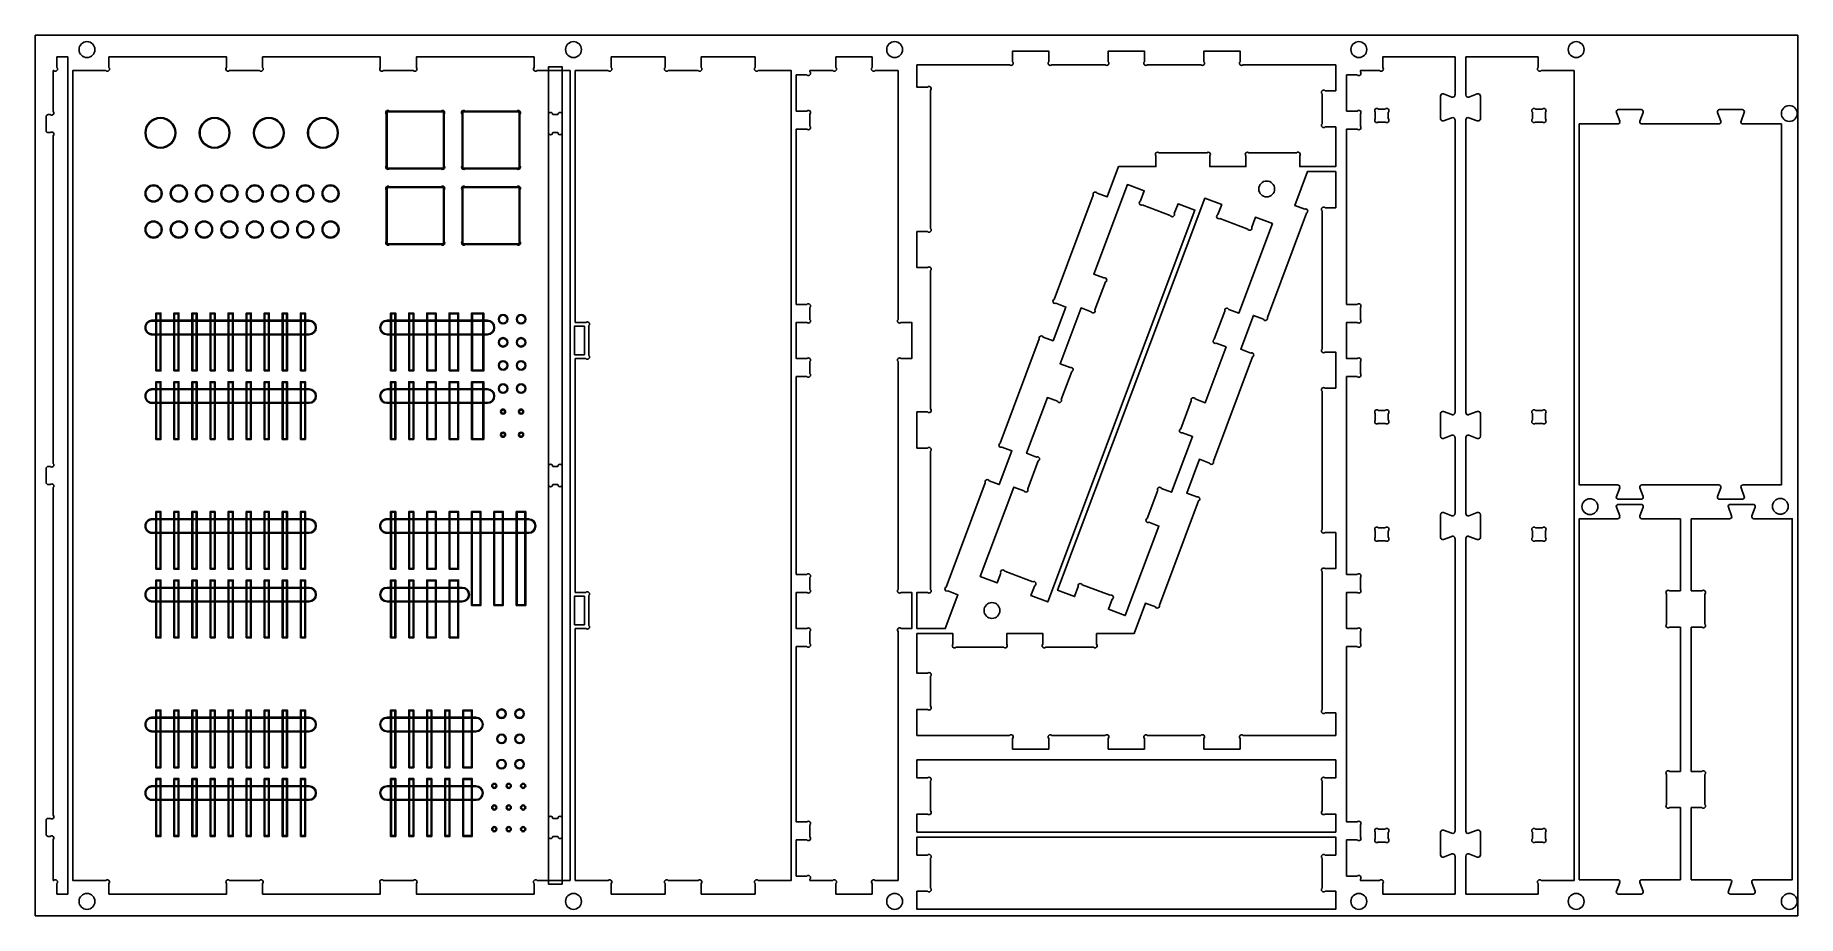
# Model space of a CAD drawing. Extents: x 0 to 2440, y 0 to 1220.
import ezdxf

# ---------------------------------------------------------------- set-up
doc = ezdxf.new("R2010")
doc.units = 0
doc.header["$MEASUREMENT"] = 0
doc.layers.add('PRODUCTION', color=18, linetype='CONTINUOUS')
doc.layers.add('PRODUCTION$MILLING_TOOL_ST', color=30, linetype='CONTINUOUS')

msp = doc.modelspace()

# ---------------------------------------------------------------- linework, layer by layer
at = {"layer": 'PRODUCTION'}
msp.add_lwpolyline([(0, 0), (2440, 0), (2440, 1220), (0, 1220)], close=True, dxfattribs=at)
at = {"layer": 'PRODUCTION$MILLING_TOOL_ST'}
for p, q in [((1274.7, 1179), (1220.5, 1179)), ((1800.5, 1179), (1746.2, 1179)), ((1920.5, 1190), (1870.5, 1190)), ((45, 1171), (45, 49)), ((2084.7, 1171), (2130.5, 1171)), ((1945.3, 1104.3), (1945.3, 1135.7)), ((1949.6, 1138.6), (1961.2, 1134.3)), ((1996.4, 1138.6), (1984.7, 1134.3)), ((2000.6, 1104.3), (2000.6, 1135.7)), ((15, 1088), (15, 1107)), ((710.5, 1085), (710.5, 1110)), ((716.5, 1110), (723.5, 1110)), ((729.5, 1110), (729.5, 1085)), ((1855.2, 1104), (1855.2, 1113.5)), ((1859.5, 1117.7), (1869, 1117.7)), ((1869, 1099.7), (1859.5, 1099.7)), ((1873.2, 1113.5), (1873.2, 1104)), ((1961.2, 1105.7), (1949.6, 1101.4)), ((1965.5, 697.2), (1965.5, 1102.8)), ((1980.5, 697.2), (1980.5, 1102.8)), ((1984.7, 1105.7), (1996.4, 1101.4)), ((2072.7, 1104), (2072.7, 1113.5)), ((2077, 1117.7), (2086.5, 1117.7)), ((2086.5, 1099.7), (2077, 1099.7)), ((2090.7, 1113.5), (2090.7, 1104)), ((2193.5, 1101.1), (2189, 1112.9)), ((2191.8, 1117), (2207.5, 1117)), ((2207.5, 1117), (2223.1, 1117)), ((2226, 1112.9), (2221.5, 1101.1)), ((2333.5, 1101.1), (2329, 1112.9)), ((2331.8, 1117), (2347.5, 1117)), ((2347.5, 1117), (2363.1, 1117)), ((2366, 1112.9), (2361.5, 1101.1)), ((723.5, 1085), (716.5, 1085)), ((2224.3, 1097), (2330.6, 1097)), ((1532.6, 984.9), (1571.4, 970.3)), ((1678.7, 951.5), (1639.8, 966.1)), ((1855.2, 686.5), (1855.2, 696)), ((1859.5, 700.2), (1869, 700.2)), ((1873.2, 696), (1873.2, 686.5)), ((1945.3, 664.3), (1945.3, 695.7)), ((1949.6, 698.6), (1961.2, 694.3)), ((1996.4, 698.6), (1984.7, 694.3)), ((2000.6, 664.3), (2000.6, 695.7)), ((2072.7, 686.5), (2072.7, 696)), ((2077, 700.2), (2086.5, 700.2)), ((2090.7, 696), (2090.7, 686.5)), ((1869, 682.2), (1859.5, 682.2)), ((1961.2, 665.7), (1949.6, 661.4)), ((1965.5, 557.2), (1965.5, 662.8)), ((1980.5, 557.2), (1980.5, 662.8)), ((1984.7, 665.7), (1996.4, 661.4)), ((2086.5, 682.2), (2077, 682.2)), ((15, 600.5), (15, 619.5)), ((710.5, 597.5), (710.5, 622.5)), ((716.5, 622.5), (723.5, 622.5)), ((729.5, 622.5), (729.5, 597.5)), ((723.5, 597.5), (716.5, 597.5)), ((2189, 581.1), (2193.5, 592.9)), ((2221.5, 592.9), (2226, 581.1)), ((2330.6, 597), (2224.3, 597)), ((2329, 581.1), (2333.5, 592.9)), ((2361.5, 592.9), (2366, 581.1)), ((2193.5, 554.1), (2189, 565.9)), ((2207.5, 577), (2191.8, 577)), ((2191.8, 570), (2207.5, 570)), ((2223.1, 577), (2207.5, 577)), ((2207.5, 570), (2223.1, 570)), ((2226, 565.9), (2221.5, 554.1)), ((2347.5, 577), (2331.8, 577)), ((2348.5, 554.1), (2344, 565.9)), ((2346.8, 570), (2362.5, 570)), ((2363.1, 577), (2347.5, 577)), ((2362.5, 570), (2378.1, 570)), ((2381, 565.9), (2376.5, 554.1)), ((1859.5, 537.7), (1869, 537.7)), ((1945.3, 524.3), (1945.3, 555.7)), ((1949.6, 558.6), (1961.2, 554.3)), ((1996.4, 558.6), (1984.7, 554.3)), ((2000.6, 524.3), (2000.6, 555.7)), ((2077, 537.7), (2086.5, 537.7)), ((2224.3, 550), (2277.5, 550)), ((2277.5, 550), (2277.5, 450)), ((2292.5, 450), (2292.5, 550)), ((2292.5, 550), (2345.6, 550)), ((1855.2, 524), (1855.2, 533.5)), ((1869, 519.7), (1859.5, 519.7)), ((1873.2, 533.5), (1873.2, 524)), ((1961.2, 525.7), (1949.6, 521.4)), ((1965.5, 117.2), (1965.5, 522.8)), ((1980.5, 117.2), (1980.5, 522.8)), ((1984.7, 525.7), (1996.4, 521.4)), ((2072.7, 524), (2072.7, 533.5)), ((2086.5, 519.7), (2077, 519.7)), ((2090.7, 533.5), (2090.7, 524)), ((1381.1, 462.8), (1342.3, 477.4)), ((591, 455), (487, 455)), ((591, 454), (487, 454)), ((1449.5, 458.6), (1488.3, 444)), ((2258.5, 445.8), (2258.5, 404.2)), ((2277.5, 450), (2262.7, 450)), ((2307.2, 450), (2292.5, 450)), ((2311.5, 404.2), (2311.5, 445.8)), ((487, 436), (591, 436)), ((487, 435), (591, 435)), ((2262.7, 400), (2277.5, 400)), ((2277.5, 400), (2277.5, 200)), ((2292.5, 200), (2292.5, 400)), ((2292.5, 400), (2307.2, 400)), ((1220.5, 250), (1348.7, 250)), ((1407.2, 250), (1481.2, 250)), ((1539.7, 250), (1613.7, 250)), ((1672.2, 250), (1800.5, 250)), ((2258.5, 195.8), (2258.5, 154.2)), ((2277.5, 200), (2262.7, 200)), ((2307.2, 200), (2292.5, 200)), ((2311.5, 154.2), (2311.5, 195.8)), ((1239.5, 186.8), (1239.5, 145.2)), ((1781.5, 145.2), (1781.5, 186.8)), ((2262.7, 150), (2277.5, 150)), ((2292.5, 150), (2307.2, 150)), ((15, 113), (15, 132)), ((710.5, 110), (710.5, 135)), ((716.5, 135), (723.5, 135)), ((729.5, 135), (729.5, 110)), ((723.5, 110), (716.5, 110)), ((1855.2, 106.5), (1855.2, 116)), ((1859.5, 120.2), (1869, 120.2)), ((1869, 102.2), (1859.5, 102.2)), ((1873.2, 116), (1873.2, 106.5)), ((1945.3, 84.3), (1945.3, 115.7)), ((1949.6, 118.6), (1961.2, 114.3)), ((1996.4, 118.6), (1984.7, 114.3)), ((2000.6, 84.3), (2000.6, 115.7)), ((2072.7, 106.5), (2072.7, 116)), ((2077, 120.2), (2086.5, 120.2)), ((2086.5, 102.2), (2077, 102.2)), ((2090.7, 116), (2090.7, 106.5)), ((1239.5, 79.8), (1239.5, 38.2)), ((1781.5, 38.2), (1781.5, 79.8)), ((1961.2, 85.7), (1949.6, 81.4)), ((1984.7, 85.7), (1996.4, 81.4)), ((1865.5, 44.8), (1865.5, 30)), ((2189, 34.1), (2193.5, 45.9)), ((2207.5, 30), (2191.8, 30)), ((2223.1, 30), (2207.5, 30)), ((2221.5, 45.9), (2226, 34.1)), ((2344, 34.1), (2348.5, 45.9)), ((2362.5, 30), (2346.8, 30)), ((2378.1, 30), (2362.5, 30)), ((2376.5, 45.9), (2381, 34.1))]:
    msp.add_line(p, q, dxfattribs=at)
for points in [[(1746.2, 1179), (1672.2, 1179, -1), (1668, 1183.2), (1668, 1198), (1618, 1198), (1618, 1183.2, -1), (1613.7, 1179), (1613.7, 1179), (1539.7, 1179, -1), (1535.5, 1183.2), (1535.5, 1198), (1485.5, 1198), (1485.5, 1183.2, -1), (1481.2, 1179), (1407.2, 1179, -1), (1403, 1183.2), (1403, 1198), (1353, 1198), (1353, 1183.2, -1), (1348.7, 1179), (1274.7, 1179), (1274.7, 1179)], [(1194.5, 826.2), (1194.5, 1171), (1162.7, 1171, -1), (1158.5, 1175.2), (1158.5, 1190), (1108.5, 1190), (1108.5, 1175.2, -0.414214), (1108.5, 1171)], [(1220.5, 1179), (1220.5, 1148), (1235.2, 1148, -1), (1239.5, 1143.8), (1239.5, 952.2)], [(1239.5, 952.2, -1), (1235.2, 948), (1220.5, 948), (1220.5, 898), (1235.2, 898, -1), (1239.5, 893.8), (1239.5, 702.2, -1), (1235.2, 698), (1220.5, 698), (1220.5, 648), (1235.2, 648, -1), (1239.5, 643.8), (1239.5, 452.2, -1), (1235.2, 448), (1220.5, 448), (1220.5, 398), (1239.5, 398), (1259.8, 398), (1277.3, 444.8), (1263.5, 450, -1), (1261, 455.5), (1315.2, 600, -1), (1320.7, 602.5), (1334.5, 597.3), (1352.1, 644.1), (1338.2, 649.3, -1), (1335.8, 654.7), (1390, 799.3, -1), (1395.4, 801.8), (1409.2, 796.6), (1426.8, 843.4), (1413, 848.6, -1), (1410.5, 854), (1464.7, 998.6, -1), (1470.1, 1001), (1484, 995.9), (1499.8, 1038), (1501.5, 1038), (1551.5, 1038), (1551.5, 1052.8, -1), (1555.8, 1057), (1621.8, 1057, -1), (1626, 1052.8), (1626, 1038), (1676, 1038), (1676, 1052.8, -1), (1680.2, 1057), (1746.2, 1057, -1), (1750.5, 1052.8), (1750.5, 1038), (1800.5, 1038), (1800.5, 1057), (1800.5, 1057), (1800.5, 1093), (1785.7, 1093, -1), (1781.5, 1097.2), (1781.5, 1097.2), (1781.5, 1138.8, -1), (1785.7, 1143), (1800.5, 1143), (1800.5, 1179)], [(18, 1110), (20.8, 1110, 1), (25, 1114.2), (25, 1171), (25.8, 1171)], [(1108.5, 1171, -0.414214), (1104.2, 1171), (1104.2, 1171), (1072.5, 1171), (1072.5, 1169.2, -1), (1068.2, 1165), (1053.5, 1165), (1053.5, 1115), (1068.2, 1115, -1), (1072.5, 1110.8), (1072.5, 1094.2, -1), (1068.2, 1090), (1053.5, 1090), (1053.5, 847), (1068.2, 847, -1), (1072.5, 842.8), (1072.5, 826.2, -1), (1068.2, 822), (1053.5, 822), (1053.5, 772), (1068.2, 772, -1), (1072.5, 767.8), (1072.5, 751.2, -1), (1068.2, 747), (1053.5, 747), (1053.5, 473), (1068.2, 473, -1), (1072.5, 468.8), (1072.5, 452.2, -1), (1068.2, 448), (1053.5, 448), (1053.5, 398), (1068.2, 398, -1), (1072.5, 393.8), (1072.5, 377.2, -1), (1068.2, 373), (1053.5, 373), (1053.5, 130), (1068.2, 130, -1), (1072.5, 125.8), (1072.5, 109.2, -1), (1068.2, 105), (1053.5, 105), (1053.5, 55), (1068.2, 55, -1), (1072.5, 50.8), (1072.5, 49), (1104.2, 49, -1), (1108.5, 44.8), (1108.5, 30), (1158.5, 30), (1158.5, 44.8, -1), (1162.7, 49), (1194.5, 49), (1194.5, 393.8, -1), (1198.7, 398), (1213.5, 398), (1213.5, 448), (1198.7, 448, -1), (1194.5, 452.2), (1194.5, 767.8)], [(1865.5, 1171, -0.414214), (1861.2, 1171), (1834.5, 1171), (1834.5, 1169.2, -1), (1830.2, 1165), (1815.5, 1165), (1815.5, 1115), (1830.2, 1115, -1), (1834.5, 1110.8), (1834.5, 1094.2, -1), (1830.2, 1090), (1815.5, 1090), (1815.5, 847), (1830.2, 847, -1), (1834.5, 842.8), (1834.5, 826.2, -1), (1830.2, 822), (1815.5, 822), (1815.5, 772), (1830.2, 772, -1), (1834.5, 767.8), (1834.5, 751.2, -1), (1830.2, 747), (1815.5, 747), (1815.5, 473), (1830.2, 473, -1), (1834.5, 468.8), (1834.5, 452.2, -1), (1830.2, 448), (1815.5, 448), (1815.5, 398), (1830.2, 398, -1), (1834.5, 393.8), (1834.5, 377.2, -1), (1830.2, 373), (1815.5, 373), (1815.5, 130), (1830.2, 130, -1), (1834.5, 125.8), (1834.5, 109.2, -1), (1830.2, 105), (1815.5, 105), (1815.5, 55), (1830.2, 55, -1), (1834.5, 50.8), (1834.5, 49), (1861.2, 49, -1), (1865.5, 44.8)], [(18, 622.5), (20.8, 622.5, 1), (25, 626.7), (25, 1080.8, 1), (20.8, 1085), (18, 1085)], [(1781.5, 476.8, -1), (1785.7, 481), (1800.5, 481), (1800.5, 531), (1785.7, 531, -1), (1781.5, 535.2), (1781.5, 726.8, -1), (1785.7, 731), (1800.5, 731), (1800.5, 781), (1785.7, 781, -1), (1781.5, 785.2), (1781.5, 976.8, -1), (1785.7, 981), (1800.5, 981), (1800.5, 1031), (1781.5, 1031), (1761.2, 1031), (1743.6, 984.2), (1757.4, 979, -1), (1759.9, 973.5), (1705.7, 829, -1), (1700.3, 826.5), (1686.4, 831.7), (1668.9, 784.9), (1682.7, 779.7, -1), (1685.2, 774.3), (1631, 629.7, -1), (1625.5, 627.2), (1611.7, 632.4), (1594.2, 585.6), (1608, 580.4, -1), (1610.5, 575), (1556.3, 430.4, -1), (1550.8, 428), (1537, 433.1), (1521.2, 391), (1519.4, 391), (1469.4, 391), (1469.4, 376.2, -1), (1465.2, 372), (1399.2, 372, -1), (1394.9, 376.2), (1394.9, 391), (1344.9, 391), (1344.9, 376.2, -1), (1340.7, 372), (1274.7, 372, -1), (1270.5, 376.2), (1270.5, 391), (1220.5, 391), (1220.5, 372), (1220.5, 372), (1220.5, 336), (1235.2, 336, -1), (1239.5, 331.8), (1239.5, 331.8), (1239.5, 290.2, -1), (1235.2, 286), (1220.5, 286), (1220.5, 250)], [(1435.1, 754.2, 1), (1432.6, 759.6), (1418.8, 764.8), (1447.8, 842.1), (1461.6, 836.9, 1), (1467.1, 839.4), (1481.6, 878.2, 1), (1479.2, 883.7), (1465.3, 888.9), (1511.9, 1013), (1535.3, 1004.2), (1530.1, 990.4)], [(1600.4, 713.6, -1), (1605.8, 716.1), (1619.7, 710.9), (1648.6, 788.1), (1634.8, 793.3, -1), (1632.3, 798.8), (1646.9, 837.6, -1), (1652.4, 840.1), (1666.2, 834.9), (1712.7, 959), (1689.3, 967.8), (1684.1, 954)], [(1336.8, 474.9), (1331.6, 461.1), (1308.2, 469.9), (1354.7, 593.9), (1368.6, 588.8, 1), (1374, 591.3), (1388.6, 630.1, 1), (1386.1, 635.6), (1372.3, 640.8), (1401.3, 718), (1415.1, 712.8, 1), (1420.5, 715.3), (1435.1, 754.2)], [(1490.8, 438.5), (1485.6, 424.7), (1509.1, 415.9), (1555.6, 540), (1541.8, 545.2, -1), (1539.3, 550.6), (1553.9, 589.5, -1), (1559.3, 592), (1573.1, 586.8), (1602.1, 664.1), (1588.3, 669.2, -1), (1585.8, 674.7), (1600.4, 713.6)], [(18, 135), (20.8, 135, 1), (25, 139.2), (25, 593.3, 1), (20.8, 597.5), (18, 597.5)], [(1800.5, 250), (1800.5, 281), (1785.7, 281, -1), (1781.5, 285.2), (1781.5, 476.8)], [(1348.7, 250, -1), (1353, 245.8), (1353, 231), (1403, 231), (1403, 245.8, -1), (1407.2, 250)], [(1481.2, 250, -1), (1485.5, 245.8), (1485.5, 231), (1535.5, 231), (1535.5, 245.8, -1), (1539.7, 250)], [(1613.7, 250, -1), (1618, 245.8), (1618, 231), (1668, 231), (1668, 245.8, -1), (1672.2, 250)], [(25, 105.8, 1), (20.8, 110), (18, 110)]]:
    msp.add_lwpolyline(points, format="xyb", dxfattribs=at)
for points in [[(30, 1175.2), (30, 1190), (45, 1190), (45, 1171)], [(1870.5, 1190), (1865.5, 1190), (1865.5, 1175.2)], [(1965.5, 1137.2), (1965.5, 1190), (1920.5, 1190)], [(1980.5, 1137.2), (1980.5, 1190), (2080.5, 1190), (2080.5, 1175.2)], [(2130.5, 1171), (2130.5, 49), (2084.7, 49)], [(2190.6, 597), (2137.5, 597), (2137.5, 1097), (2190.6, 1097)], [(2364.3, 1097), (2417.5, 1097), (2417.5, 597), (2364.3, 597)], [(1576.9, 972.8), (1582.1, 986.6), (1605.5, 977.8), (1401.8, 434.8), (1378.4, 443.6), (1383.6, 457.4)], [(1637.3, 971.5), (1642.5, 985.3), (1619.1, 994.1), (1415.4, 451), (1438.8, 442.3), (1444, 456.1)], [(1198.7, 772), (1213.5, 772), (1213.5, 822), (1198.7, 822)], [(2190.6, 50), (2137.5, 50), (2137.5, 550), (2190.6, 550)], [(2379.3, 550), (2432.5, 550), (2432.5, 50), (2379.3, 50)], [(1785.7, 191), (1800.5, 191), (1800.5, 216), (1220.5, 216), (1220.5, 191), (1235.2, 191)], [(2277.5, 150), (2277.5, 50), (2224.3, 50)], [(2345.6, 50), (2292.5, 50), (2292.5, 150)], [(1235.2, 141), (1220.5, 141), (1220.5, 116), (1800.5, 116), (1800.5, 141), (1785.7, 141)], [(25.8, 49), (25, 49), (25, 105.8)], [(1785.7, 84), (1800.5, 84), (1800.5, 109), (1220.5, 109), (1220.5, 84), (1235.2, 84)], [(1865.5, 30), (1965.5, 30), (1965.5, 82.8)], [(2080.5, 44.8), (2080.5, 30), (1980.5, 30), (1980.5, 82.8)], [(45, 49), (45, 30), (30, 30), (30, 44.8)], [(1235.2, 34), (1220.5, 34), (1220.5, 9), (1800.5, 9), (1800.5, 34), (1785.7, 34)]]:
    msp.add_lwpolyline(points, dxfattribs=at)
for points in [[(102, 1190), (102, 1175.2, -1), (97.8, 1171), (52, 1171), (52, 49), (97.8, 49, -1), (102, 44.8), (102, 30), (264.8, 30), (264.8, 44.8, -1), (269.1, 49), (310.6, 49, -1), (314.8, 44.8), (314.8, 30), (477.7, 30), (477.7, 44.8, -1), (481.9, 49), (523.4, 49, -1), (527.7, 44.8), (527.7, 30), (690.5, 30), (690.5, 44.8, -1), (694.8, 49), (740.5, 49), (740.5, 1171), (694.8, 1171, -1), (690.5, 1175.2), (690.5, 1190), (527.7, 1190), (527.7, 1175.2, -1), (523.4, 1171), (481.9, 1171, -1), (477.7, 1175.2), (477.7, 1190), (314.8, 1190), (314.8, 1175.2, -1), (310.6, 1171), (269.1, 1171, -1), (264.8, 1175.2), (264.8, 1190)], [(747.5, 448), (762.3, 448, -1), (766.5, 443.8), (766.5, 402.2, -1), (762.3, 398), (747.5, 398), (747.5, 49), (793.3, 49, -1), (797.5, 44.8), (797.5, 30), (872, 30), (872, 44.8, -1), (876.2, 49), (917.8, 49, -1), (922, 44.8), (922, 30), (996.5, 30), (996.5, 44.8, -1), (1000.7, 49), (1046.5, 49), (1046.5, 1171), (1000.7, 1171, -1), (996.5, 1175.2), (996.5, 1190), (922, 1190), (922, 1175.2, -1), (917.8, 1171), (876.2, 1171, -1), (872, 1175.2), (872, 1190), (797.5, 1190), (797.5, 1175.2, -1), (793.3, 1171), (747.5, 1171), (747.5, 822), (762.3, 822, -1), (766.5, 817.8), (766.5, 776.2, -1), (762.3, 772), (747.5, 772)], [(566.9, 1037.1, 0.198912), (566, 1039.2), (566, 1110.8, 1), (561.8, 1115), (490.3, 1115, 1), (486, 1110.8), (486, 1039.2, 1), (490.3, 1035), (561.8, 1035, 0.668179)], [(671.9, 1037.1, 0.198912), (671, 1039.2), (671, 1110.8, 1), (666.8, 1115), (595.3, 1115, 1), (591, 1110.8), (591, 1039.2, 1), (595.3, 1035), (666.8, 1035, 0.668179)], [(566.9, 932.1, 0.198912), (566, 934.2), (566, 1005.8, 1), (561.8, 1010), (490.3, 1010, 1), (486, 1005.8), (486, 934.2, 1), (490.3, 930), (561.8, 930, 0.668179)], [(671.9, 932.1, 0.198912), (671, 934.2), (671, 1005.8, 1), (666.8, 1010), (595.3, 1010, 1), (591, 1005.8), (591, 934.2, 1), (595.3, 930), (666.8, 930, 0.668179)], [(374, 825), (207, 825), (161.8, 825), (161.6, 825), (161.3, 825), (161.1, 825), (160.9, 824.9), (160.6, 824.9), (160.4, 824.9), (160.2, 824.8), (159.9, 824.8), (159.7, 824.7), (159.5, 824.7), (159.2, 824.6), (159, 824.5), (158.8, 824.5), (158.6, 824.4), (158.3, 824.3), (158.1, 824.2), (157.9, 824.1), (157.6, 824), (157.4, 823.9), (157.2, 823.8), (157, 823.6), (156.7, 823.5), (156.5, 823.4), (156.3, 823.2), (156.1, 823.1), (155.9, 822.9), (155.7, 822.8), (155.5, 822.6), (155.3, 822.4), (155.1, 822.3), (154.9, 822.1), (154.7, 821.9), (154.6, 821.7), (154.4, 821.5), (154.2, 821.3), (154.1, 821.1), (153.9, 820.9), (153.8, 820.7), (153.6, 820.5), (153.5, 820.3), (153.4, 820), (153.2, 819.8), (153.1, 819.6), (153, 819.4), (152.9, 819.1), (152.8, 818.9), (152.7, 818.7), (152.6, 818.4), (152.5, 818.2), (152.5, 818), (152.4, 817.8), (152.3, 817.5), (152.3, 817.3), (152.2, 817.1), (152.2, 816.8), (152.1, 816.6), (152.1, 816.4), (152.1, 816.1), (152, 815.9), (152, 815.7), (152, 815.4), (152, 815.2), (152, 815), (152, 814.8), (152, 814.6), (152, 814.3), (152, 814.1), (152.1, 813.9), (152.1, 813.6), (152.1, 813.4), (152.2, 813.2), (152.2, 812.9), (152.3, 812.7), (152.3, 812.5), (152.4, 812.2), (152.5, 812), (152.5, 811.8), (152.6, 811.6), (152.7, 811.3), (152.8, 811.1), (152.9, 810.9), (153, 810.6), (153.1, 810.4), (153.2, 810.2), (153.4, 810), (153.5, 809.7), (153.6, 809.5), (153.8, 809.3), (153.9, 809.1), (154.1, 808.9), (154.2, 808.7), (154.4, 808.5), (154.6, 808.3), (154.7, 808.1), (154.9, 807.9), (155.1, 807.7), (155.3, 807.6), (155.5, 807.4), (155.7, 807.2), (155.9, 807.1), (156.1, 806.9), (156.3, 806.8), (156.5, 806.6), (156.7, 806.5), (157, 806.4), (157.2, 806.2), (157.4, 806.1), (157.6, 806), (157.9, 805.9), (158.1, 805.8), (158.3, 805.7), (158.6, 805.6), (158.8, 805.5), (159, 805.5), (159.2, 805.4), (159.5, 805.3), (159.7, 805.3), (159.9, 805.2), (160.2, 805.2), (160.4, 805.1), (160.6, 805.1), (160.9, 805.1), (161.1, 805), (161.3, 805), (161.6, 805), (161.8, 805), (207, 805), (379, 805, 1), (379, 825)], [(374, 824), (207, 824), (161.8, 824), (161.6, 824), (161.4, 824), (161.2, 824), (161, 823.9), (160.8, 823.9), (160.6, 823.9), (160.4, 823.8), (160.2, 823.8), (159.9, 823.8), (159.7, 823.7), (159.5, 823.7), (159.3, 823.6), (159.1, 823.5), (158.9, 823.4), (158.7, 823.4), (158.5, 823.3), (158.3, 823.2), (158.1, 823.1), (157.9, 823), (157.7, 822.9), (157.5, 822.8), (157.3, 822.7), (157.1, 822.5), (156.9, 822.4), (156.7, 822.3), (156.5, 822.1), (156.3, 822), (156.1, 821.8), (156, 821.7), (155.8, 821.5), (155.6, 821.4), (155.5, 821.2), (155.3, 821), (155.2, 820.9), (155, 820.7), (154.9, 820.5), (154.7, 820.3), (154.6, 820.1), (154.5, 819.9), (154.3, 819.7), (154.2, 819.5), (154.1, 819.3), (154, 819.1), (153.9, 818.9), (153.8, 818.7), (153.7, 818.5), (153.6, 818.3), (153.6, 818.1), (153.5, 817.9), (153.4, 817.7), (153.3, 817.5), (153.3, 817.3), (153.2, 817.1), (153.2, 816.8), (153.2, 816.6), (153.1, 816.4), (153.1, 816.2), (153.1, 816), (153, 815.8), (153, 815.6), (153, 815.4), (153, 815.2), (153, 815), (153, 814.8), (153, 814.6), (153, 814.4), (153, 814.2), (153.1, 814), (153.1, 813.8), (153.1, 813.6), (153.2, 813.4), (153.2, 813.2), (153.2, 812.9), (153.3, 812.7), (153.3, 812.5), (153.4, 812.3), (153.5, 812.1), (153.6, 811.9), (153.6, 811.7), (153.7, 811.5), (153.8, 811.3), (153.9, 811.1), (154, 810.9), (154.1, 810.7), (154.2, 810.5), (154.3, 810.3), (154.5, 810.1), (154.6, 809.9), (154.7, 809.7), (154.9, 809.5), (155, 809.3), (155.2, 809.1), (155.3, 809), (155.5, 808.8), (155.6, 808.6), (155.8, 808.5), (156, 808.3), (156.1, 808.2), (156.3, 808), (156.5, 807.9), (156.7, 807.7), (156.9, 807.6), (157.1, 807.5), (157.3, 807.3), (157.5, 807.2), (157.7, 807.1), (157.9, 807), (158.1, 806.9), (158.3, 806.8), (158.5, 806.7), (158.7, 806.6), (158.9, 806.6), (159.1, 806.5), (159.3, 806.4), (159.5, 806.3), (159.7, 806.3), (159.9, 806.2), (160.2, 806.2), (160.4, 806.2), (160.6, 806.1), (160.8, 806.1), (161, 806.1), (161.2, 806), (161.4, 806), (161.6, 806), (161.8, 806), (207, 806), (379, 806, 1), (379, 824)], [(487, 825, 1), (487, 805), (626, 805, 1), (626, 825)], [(487, 824, 1), (487, 806), (626, 806, 1), (626, 824)], [(374, 710), (379, 710, 1), (379, 730), (207, 730), (161.8, 730), (161.6, 730), (161.3, 730), (161.1, 730), (160.9, 729.9), (160.6, 729.9), (160.4, 729.9), (160.2, 729.8), (159.9, 729.8), (159.7, 729.7), (159.5, 729.7), (159.2, 729.6), (159, 729.5), (158.8, 729.5), (158.6, 729.4), (158.3, 729.3), (158.1, 729.2), (157.9, 729.1), (157.6, 729), (157.4, 728.9), (157.2, 728.8), (157, 728.6), (156.7, 728.5), (156.5, 728.4), (156.3, 728.2), (156.1, 728.1), (155.9, 727.9), (155.7, 727.8), (155.5, 727.6), (155.3, 727.4), (155.1, 727.3), (154.9, 727.1), (154.7, 726.9), (154.6, 726.7), (154.4, 726.5), (154.2, 726.3), (154.1, 726.1), (153.9, 725.9), (153.8, 725.7), (153.6, 725.5), (153.5, 725.3), (153.4, 725), (153.2, 724.8), (153.1, 724.6), (153, 724.4), (152.9, 724.1), (152.8, 723.9), (152.7, 723.7), (152.6, 723.4), (152.5, 723.2), (152.5, 723), (152.4, 722.8), (152.3, 722.5), (152.3, 722.3), (152.2, 722.1), (152.2, 721.8), (152.1, 721.6), (152.1, 721.4), (152.1, 721.1), (152, 720.9), (152, 720.7), (152, 720.4), (152, 720.2), (152, 720), (152, 719.8), (152, 719.6), (152, 719.3), (152, 719.1), (152.1, 718.9), (152.1, 718.6), (152.1, 718.4), (152.2, 718.2), (152.2, 717.9), (152.3, 717.7), (152.3, 717.5), (152.4, 717.2), (152.5, 717), (152.5, 716.8), (152.6, 716.6), (152.7, 716.3), (152.8, 716.1), (152.9, 715.9), (153, 715.6), (153.1, 715.4), (153.2, 715.2), (153.4, 715), (153.5, 714.7), (153.6, 714.5), (153.8, 714.3), (153.9, 714.1), (154.1, 713.9), (154.2, 713.7), (154.4, 713.5), (154.6, 713.3), (154.7, 713.1), (154.9, 712.9), (155.1, 712.7), (155.3, 712.6), (155.5, 712.4), (155.7, 712.2), (155.9, 712.1), (156.1, 711.9), (156.3, 711.8), (156.5, 711.6), (156.7, 711.5), (157, 711.4), (157.2, 711.2), (157.4, 711.1), (157.6, 711), (157.9, 710.9), (158.1, 710.8), (158.3, 710.7), (158.6, 710.6), (158.8, 710.5), (159, 710.5), (159.2, 710.4), (159.5, 710.3), (159.7, 710.3), (159.9, 710.2), (160.2, 710.2), (160.4, 710.1), (160.6, 710.1), (160.9, 710.1), (161.1, 710), (161.3, 710), (161.6, 710), (161.8, 710), (207, 710)], [(374, 711), (379, 711, 1), (379, 729), (207, 729), (161.8, 729), (161.6, 729), (161.4, 729), (161.2, 729), (161, 728.9), (160.8, 728.9), (160.6, 728.9), (160.4, 728.8), (160.2, 728.8), (159.9, 728.8), (159.7, 728.7), (159.5, 728.7), (159.3, 728.6), (159.1, 728.5), (158.9, 728.4), (158.7, 728.4), (158.5, 728.3), (158.3, 728.2), (158.1, 728.1), (157.9, 728), (157.7, 727.9), (157.5, 727.8), (157.3, 727.7), (157.1, 727.5), (156.9, 727.4), (156.7, 727.3), (156.5, 727.1), (156.3, 727), (156.1, 726.8), (156, 726.7), (155.8, 726.5), (155.6, 726.4), (155.5, 726.2), (155.3, 726), (155.2, 725.9), (155, 725.7), (154.9, 725.5), (154.7, 725.3), (154.6, 725.1), (154.5, 724.9), (154.3, 724.7), (154.2, 724.5), (154.1, 724.3), (154, 724.1), (153.9, 723.9), (153.8, 723.7), (153.7, 723.5), (153.6, 723.3), (153.6, 723.1), (153.5, 722.9), (153.4, 722.7), (153.3, 722.5), (153.3, 722.3), (153.2, 722.1), (153.2, 721.8), (153.2, 721.6), (153.1, 721.4), (153.1, 721.2), (153.1, 721), (153, 720.8), (153, 720.6), (153, 720.4), (153, 720.2), (153, 720), (153, 719.8), (153, 719.6), (153, 719.4), (153, 719.2), (153.1, 719), (153.1, 718.8), (153.1, 718.6), (153.2, 718.4), (153.2, 718.2), (153.2, 717.9), (153.3, 717.7), (153.3, 717.5), (153.4, 717.3), (153.5, 717.1), (153.6, 716.9), (153.6, 716.7), (153.7, 716.5), (153.8, 716.3), (153.9, 716.1), (154, 715.9), (154.1, 715.7), (154.2, 715.5), (154.3, 715.3), (154.5, 715.1), (154.6, 714.9), (154.7, 714.7), (154.9, 714.5), (155, 714.3), (155.2, 714.1), (155.3, 714), (155.5, 713.8), (155.6, 713.6), (155.8, 713.5), (156, 713.3), (156.1, 713.2), (156.3, 713), (156.5, 712.9), (156.7, 712.7), (156.9, 712.6), (157.1, 712.5), (157.3, 712.3), (157.5, 712.2), (157.7, 712.1), (157.9, 712), (158.1, 711.9), (158.3, 711.8), (158.5, 711.7), (158.7, 711.6), (158.9, 711.6), (159.1, 711.5), (159.3, 711.4), (159.5, 711.3), (159.7, 711.3), (159.9, 711.2), (160.2, 711.2), (160.4, 711.2), (160.6, 711.1), (160.8, 711.1), (161, 711.1), (161.2, 711), (161.4, 711), (161.6, 711), (161.8, 711), (207, 711)], [(487, 730, 1), (487, 710), (626, 710, 1), (626, 730)], [(487, 729, 1), (487, 711), (626, 711, 1), (626, 729)], [(374, 550), (207, 550), (161.8, 550), (161.6, 550), (161.3, 550), (161.1, 550), (160.9, 549.9), (160.6, 549.9), (160.4, 549.9), (160.2, 549.8), (159.9, 549.8), (159.7, 549.7), (159.5, 549.7), (159.2, 549.6), (159, 549.5), (158.8, 549.5), (158.6, 549.4), (158.3, 549.3), (158.1, 549.2), (157.9, 549.1), (157.6, 549), (157.4, 548.9), (157.2, 548.8), (157, 548.6), (156.7, 548.5), (156.5, 548.4), (156.3, 548.2), (156.1, 548.1), (155.9, 547.9), (155.7, 547.8), (155.5, 547.6), (155.3, 547.4), (155.1, 547.3), (154.9, 547.1), (154.7, 546.9), (154.6, 546.7), (154.4, 546.5), (154.2, 546.3), (154.1, 546.1), (153.9, 545.9), (153.8, 545.7), (153.6, 545.5), (153.5, 545.3), (153.4, 545), (153.2, 544.8), (153.1, 544.6), (153, 544.4), (152.9, 544.1), (152.8, 543.9), (152.7, 543.7), (152.6, 543.4), (152.5, 543.2), (152.5, 543), (152.4, 542.8), (152.3, 542.5), (152.3, 542.3), (152.2, 542.1), (152.2, 541.8), (152.1, 541.6), (152.1, 541.4), (152.1, 541.1), (152, 540.9), (152, 540.7), (152, 540.4), (152, 540.2), (152, 540), (152, 539.8), (152, 539.6), (152, 539.3), (152, 539.1), (152.1, 538.9), (152.1, 538.6), (152.1, 538.4), (152.2, 538.2), (152.2, 537.9), (152.3, 537.7), (152.3, 537.5), (152.4, 537.2), (152.5, 537), (152.5, 536.8), (152.6, 536.6), (152.7, 536.3), (152.8, 536.1), (152.9, 535.9), (153, 535.6), (153.1, 535.4), (153.2, 535.2), (153.4, 535), (153.5, 534.7), (153.6, 534.5), (153.8, 534.3), (153.9, 534.1), (154.1, 533.9), (154.2, 533.7), (154.4, 533.5), (154.6, 533.3), (154.7, 533.1), (154.9, 532.9), (155.1, 532.7), (155.3, 532.6), (155.5, 532.4), (155.7, 532.2), (155.9, 532.1), (156.1, 531.9), (156.3, 531.8), (156.5, 531.6), (156.7, 531.5), (157, 531.4), (157.2, 531.2), (157.4, 531.1), (157.6, 531), (157.9, 530.9), (158.1, 530.8), (158.3, 530.7), (158.6, 530.6), (158.8, 530.5), (159, 530.5), (159.2, 530.4), (159.5, 530.3), (159.7, 530.3), (159.9, 530.2), (160.2, 530.2), (160.4, 530.1), (160.6, 530.1), (160.9, 530.1), (161.1, 530), (161.3, 530), (161.6, 530), (161.8, 530), (207, 530), (379, 530, 1), (379, 550)], [(374, 549), (207, 549), (161.8, 549), (161.6, 549), (161.4, 549), (161.2, 549), (161, 548.9), (160.8, 548.9), (160.6, 548.9), (160.4, 548.8), (160.2, 548.8), (159.9, 548.8), (159.7, 548.7), (159.5, 548.7), (159.3, 548.6), (159.1, 548.5), (158.9, 548.4), (158.7, 548.4), (158.5, 548.3), (158.3, 548.2), (158.1, 548.1), (157.9, 548), (157.7, 547.9), (157.5, 547.8), (157.3, 547.7), (157.1, 547.5), (156.9, 547.4), (156.7, 547.3), (156.5, 547.1), (156.3, 547), (156.1, 546.8), (156, 546.7), (155.8, 546.5), (155.6, 546.4), (155.5, 546.2), (155.3, 546), (155.2, 545.9), (155, 545.7), (154.9, 545.5), (154.7, 545.3), (154.6, 545.1), (154.5, 544.9), (154.3, 544.7), (154.2, 544.5), (154.1, 544.3), (154, 544.1), (153.9, 543.9), (153.8, 543.7), (153.7, 543.5), (153.6, 543.3), (153.6, 543.1), (153.5, 542.9), (153.4, 542.7), (153.3, 542.5), (153.3, 542.3), (153.2, 542.1), (153.2, 541.8), (153.2, 541.6), (153.1, 541.4), (153.1, 541.2), (153.1, 541), (153, 540.8), (153, 540.6), (153, 540.4), (153, 540.2), (153, 540), (153, 539.8), (153, 539.6), (153, 539.4), (153, 539.2), (153.1, 539), (153.1, 538.8), (153.1, 538.6), (153.2, 538.4), (153.2, 538.2), (153.2, 537.9), (153.3, 537.7), (153.3, 537.5), (153.4, 537.3), (153.5, 537.1), (153.6, 536.9), (153.6, 536.7), (153.7, 536.5), (153.8, 536.3), (153.9, 536.1), (154, 535.9), (154.1, 535.7), (154.2, 535.5), (154.3, 535.3), (154.5, 535.1), (154.6, 534.9), (154.7, 534.7), (154.9, 534.5), (155, 534.3), (155.2, 534.1), (155.3, 534), (155.5, 533.8), (155.6, 533.6), (155.8, 533.5), (156, 533.3), (156.1, 533.2), (156.3, 533), (156.5, 532.9), (156.7, 532.7), (156.9, 532.6), (157.1, 532.5), (157.3, 532.3), (157.5, 532.2), (157.7, 532.1), (157.9, 532), (158.1, 531.9), (158.3, 531.8), (158.5, 531.7), (158.7, 531.6), (158.9, 531.6), (159.1, 531.5), (159.3, 531.4), (159.5, 531.3), (159.7, 531.3), (159.9, 531.2), (160.2, 531.2), (160.4, 531.2), (160.6, 531.1), (160.8, 531.1), (161, 531.1), (161.2, 531), (161.4, 531), (161.6, 531), (161.8, 531), (207, 531), (379, 531, 1), (379, 549)], [(678, 550), (532, 550), (486.8, 550), (486.6, 550), (486.3, 550), (486.1, 550), (485.9, 549.9), (485.6, 549.9), (485.4, 549.9), (485.2, 549.8), (484.9, 549.8), (484.7, 549.7), (484.5, 549.7), (484.2, 549.6), (484, 549.5), (483.8, 549.5), (483.6, 549.4), (483.3, 549.3), (483.1, 549.2), (482.9, 549.1), (482.6, 549), (482.4, 548.9), (482.2, 548.8), (482, 548.6), (481.7, 548.5), (481.5, 548.4), (481.3, 548.2), (481.1, 548.1), (480.9, 547.9), (480.7, 547.8), (480.5, 547.6), (480.3, 547.4), (480.1, 547.3), (479.9, 547.1), (479.7, 546.9), (479.6, 546.7), (479.4, 546.5), (479.2, 546.3), (479.1, 546.1), (478.9, 545.9), (478.8, 545.7), (478.6, 545.5), (478.5, 545.3), (478.4, 545), (478.2, 544.8), (478.1, 544.6), (478, 544.4), (477.9, 544.1), (477.8, 543.9), (477.7, 543.7), (477.6, 543.4), (477.5, 543.2), (477.5, 543), (477.4, 542.8), (477.3, 542.5), (477.3, 542.3), (477.2, 542.1), (477.2, 541.8), (477.1, 541.6), (477.1, 541.4), (477.1, 541.1), (477, 540.9), (477, 540.7), (477, 540.4), (477, 540.2), (477, 540), (477, 539.8), (477, 539.6), (477, 539.3), (477, 539.1), (477.1, 538.9), (477.1, 538.6), (477.1, 538.4), (477.2, 538.2), (477.2, 537.9), (477.3, 537.7), (477.3, 537.5), (477.4, 537.2), (477.5, 537), (477.5, 536.8), (477.6, 536.6), (477.7, 536.3), (477.8, 536.1), (477.9, 535.9), (478, 535.6), (478.1, 535.4), (478.2, 535.2), (478.4, 535), (478.5, 534.7), (478.6, 534.5), (478.8, 534.3), (478.9, 534.1), (479.1, 533.9), (479.2, 533.7), (479.4, 533.5), (479.6, 533.3), (479.7, 533.1), (479.9, 532.9), (480.1, 532.7), (480.3, 532.6), (480.5, 532.4), (480.7, 532.2), (480.9, 532.1), (481.1, 531.9), (481.3, 531.8), (481.5, 531.6), (481.7, 531.5), (482, 531.4), (482.2, 531.2), (482.4, 531.1), (482.6, 531), (482.9, 530.9), (483.1, 530.8), (483.3, 530.7), (483.6, 530.6), (483.8, 530.5), (484, 530.5), (484.2, 530.4), (484.5, 530.3), (484.7, 530.3), (484.9, 530.2), (485.2, 530.2), (485.4, 530.1), (485.6, 530.1), (485.9, 530.1), (486.1, 530), (486.3, 530), (486.6, 530), (486.8, 530), (532, 530), (683, 530, 1), (683, 550)], [(678, 549), (532, 549), (486.8, 549), (486.6, 549), (486.4, 549), (486.2, 549), (486, 548.9), (485.8, 548.9), (485.6, 548.9), (485.4, 548.8), (485.2, 548.8), (484.9, 548.8), (484.7, 548.7), (484.5, 548.7), (484.3, 548.6), (484.1, 548.5), (483.9, 548.4), (483.7, 548.4), (483.5, 548.3), (483.3, 548.2), (483.1, 548.1), (482.9, 548), (482.7, 547.9), (482.5, 547.8), (482.3, 547.7), (482.1, 547.5), (481.9, 547.4), (481.7, 547.3), (481.5, 547.1), (481.3, 547), (481.1, 546.8), (481, 546.7), (480.8, 546.5), (480.6, 546.4), (480.5, 546.2), (480.3, 546), (480.2, 545.9), (480, 545.7), (479.9, 545.5), (479.7, 545.3), (479.6, 545.1), (479.5, 544.9), (479.3, 544.7), (479.2, 544.5), (479.1, 544.3), (479, 544.1), (478.9, 543.9), (478.8, 543.7), (478.7, 543.5), (478.6, 543.3), (478.6, 543.1), (478.5, 542.9), (478.4, 542.7), (478.3, 542.5), (478.3, 542.3), (478.2, 542.1), (478.2, 541.8), (478.2, 541.6), (478.1, 541.4), (478.1, 541.2), (478.1, 541), (478, 540.8), (478, 540.6), (478, 540.4), (478, 540.2), (478, 540), (478, 539.8), (478, 539.6), (478, 539.4), (478, 539.2), (478.1, 539), (478.1, 538.8), (478.1, 538.6), (478.2, 538.4), (478.2, 538.2), (478.2, 537.9), (478.3, 537.7), (478.3, 537.5), (478.4, 537.3), (478.5, 537.1), (478.6, 536.9), (478.6, 536.7), (478.7, 536.5), (478.8, 536.3), (478.9, 536.1), (479, 535.9), (479.1, 535.7), (479.2, 535.5), (479.3, 535.3), (479.5, 535.1), (479.6, 534.9), (479.7, 534.7), (479.9, 534.5), (480, 534.3), (480.2, 534.1), (480.3, 534), (480.5, 533.8), (480.6, 533.6), (480.8, 533.5), (481, 533.3), (481.1, 533.2), (481.3, 533), (481.5, 532.9), (481.7, 532.7), (481.9, 532.6), (482.1, 532.5), (482.3, 532.3), (482.5, 532.2), (482.7, 532.1), (482.9, 532), (483.1, 531.9), (483.3, 531.8), (483.5, 531.7), (483.7, 531.6), (483.9, 531.6), (484.1, 531.5), (484.3, 531.4), (484.5, 531.3), (484.7, 531.3), (484.9, 531.2), (485.2, 531.2), (485.4, 531.2), (485.6, 531.1), (485.8, 531.1), (486, 531.1), (486.2, 531), (486.4, 531), (486.6, 531), (486.8, 531), (532, 531), (683, 531, 1), (683, 549)], [(374, 435), (379, 435, 1), (379, 455), (207, 455), (161.8, 455), (161.6, 455), (161.3, 455), (161.1, 455), (160.9, 454.9), (160.6, 454.9), (160.4, 454.9), (160.2, 454.8), (159.9, 454.8), (159.7, 454.7), (159.5, 454.7), (159.2, 454.6), (159, 454.5), (158.8, 454.5), (158.6, 454.4), (158.3, 454.3), (158.1, 454.2), (157.9, 454.1), (157.6, 454), (157.4, 453.9), (157.2, 453.8), (157, 453.6), (156.7, 453.5), (156.5, 453.4), (156.3, 453.2), (156.1, 453.1), (155.9, 452.9), (155.7, 452.8), (155.5, 452.6), (155.3, 452.4), (155.1, 452.3), (154.9, 452.1), (154.7, 451.9), (154.6, 451.7), (154.4, 451.5), (154.2, 451.3), (154.1, 451.1), (153.9, 450.9), (153.8, 450.7), (153.6, 450.5), (153.5, 450.3), (153.4, 450), (153.2, 449.8), (153.1, 449.6), (153, 449.4), (152.9, 449.1), (152.8, 448.9), (152.7, 448.7), (152.6, 448.4), (152.5, 448.2), (152.5, 448), (152.4, 447.8), (152.3, 447.5), (152.3, 447.3), (152.2, 447.1), (152.2, 446.8), (152.1, 446.6), (152.1, 446.4), (152.1, 446.1), (152, 445.9), (152, 445.7), (152, 445.4), (152, 445.2), (152, 445), (152, 444.8), (152, 444.6), (152, 444.3), (152, 444.1), (152.1, 443.9), (152.1, 443.6), (152.1, 443.4), (152.2, 443.2), (152.2, 442.9), (152.3, 442.7), (152.3, 442.5), (152.4, 442.2), (152.5, 442), (152.5, 441.8), (152.6, 441.6), (152.7, 441.3), (152.8, 441.1), (152.9, 440.9), (153, 440.6), (153.1, 440.4), (153.2, 440.2), (153.4, 440), (153.5, 439.7), (153.6, 439.5), (153.8, 439.3), (153.9, 439.1), (154.1, 438.9), (154.2, 438.7), (154.4, 438.5), (154.6, 438.3), (154.7, 438.1), (154.9, 437.9), (155.1, 437.7), (155.3, 437.6), (155.5, 437.4), (155.7, 437.2), (155.9, 437.1), (156.1, 436.9), (156.3, 436.8), (156.5, 436.6), (156.7, 436.5), (157, 436.4), (157.2, 436.2), (157.4, 436.1), (157.6, 436), (157.9, 435.9), (158.1, 435.8), (158.3, 435.7), (158.6, 435.6), (158.8, 435.5), (159, 435.5), (159.2, 435.4), (159.5, 435.3), (159.7, 435.3), (159.9, 435.2), (160.2, 435.2), (160.4, 435.1), (160.6, 435.1), (160.9, 435.1), (161.1, 435), (161.3, 435), (161.6, 435), (161.8, 435), (207, 435)], [(374, 436), (379, 436, 1), (379, 454), (207, 454), (161.8, 454), (161.6, 454), (161.4, 454), (161.2, 454), (161, 453.9), (160.8, 453.9), (160.6, 453.9), (160.4, 453.8), (160.2, 453.8), (159.9, 453.8), (159.7, 453.7), (159.5, 453.7), (159.3, 453.6), (159.1, 453.5), (158.9, 453.4), (158.7, 453.4), (158.5, 453.3), (158.3, 453.2), (158.1, 453.1), (157.9, 453), (157.7, 452.9), (157.5, 452.8), (157.3, 452.7), (157.1, 452.5), (156.9, 452.4), (156.7, 452.3), (156.5, 452.1), (156.3, 452), (156.1, 451.8), (156, 451.7), (155.8, 451.5), (155.6, 451.4), (155.5, 451.2), (155.3, 451), (155.2, 450.9), (155, 450.7), (154.9, 450.5), (154.7, 450.3), (154.6, 450.1), (154.5, 449.9), (154.3, 449.7), (154.2, 449.5), (154.1, 449.3), (154, 449.1), (153.9, 448.9), (153.8, 448.7), (153.7, 448.5), (153.6, 448.3), (153.6, 448.1), (153.5, 447.9), (153.4, 447.7), (153.3, 447.5), (153.3, 447.3), (153.2, 447.1), (153.2, 446.8), (153.2, 446.6), (153.1, 446.4), (153.1, 446.2), (153.1, 446), (153, 445.8), (153, 445.6), (153, 445.4), (153, 445.2), (153, 445), (153, 444.8), (153, 444.6), (153, 444.4), (153, 444.2), (153.1, 444), (153.1, 443.8), (153.1, 443.6), (153.2, 443.4), (153.2, 443.2), (153.2, 442.9), (153.3, 442.7), (153.3, 442.5), (153.4, 442.3), (153.5, 442.1), (153.6, 441.9), (153.6, 441.7), (153.7, 441.5), (153.8, 441.3), (153.9, 441.1), (154, 440.9), (154.1, 440.7), (154.2, 440.5), (154.3, 440.3), (154.5, 440.1), (154.6, 439.9), (154.7, 439.7), (154.9, 439.5), (155, 439.3), (155.2, 439.1), (155.3, 439), (155.5, 438.8), (155.6, 438.6), (155.8, 438.5), (156, 438.3), (156.1, 438.2), (156.3, 438), (156.5, 437.9), (156.7, 437.7), (156.9, 437.6), (157.1, 437.5), (157.3, 437.3), (157.5, 437.2), (157.7, 437.1), (157.9, 437), (158.1, 436.9), (158.3, 436.8), (158.5, 436.7), (158.7, 436.6), (158.9, 436.6), (159.1, 436.5), (159.3, 436.4), (159.5, 436.3), (159.7, 436.3), (159.9, 436.2), (160.2, 436.2), (160.4, 436.2), (160.6, 436.1), (160.8, 436.1), (161, 436.1), (161.2, 436), (161.4, 436), (161.6, 436), (161.8, 436), (207, 436)], [(374, 275), (207, 275), (161.8, 275), (161.6, 275), (161.3, 275), (161.1, 275), (160.9, 274.9), (160.6, 274.9), (160.4, 274.9), (160.2, 274.8), (159.9, 274.8), (159.7, 274.7), (159.5, 274.7), (159.2, 274.6), (159, 274.5), (158.8, 274.5), (158.6, 274.4), (158.3, 274.3), (158.1, 274.2), (157.9, 274.1), (157.6, 274), (157.4, 273.9), (157.2, 273.8), (157, 273.6), (156.7, 273.5), (156.5, 273.4), (156.3, 273.2), (156.1, 273.1), (155.9, 272.9), (155.7, 272.8), (155.5, 272.6), (155.3, 272.4), (155.1, 272.3), (154.9, 272.1), (154.7, 271.9), (154.6, 271.7), (154.4, 271.5), (154.2, 271.3), (154.1, 271.1), (153.9, 270.9), (153.8, 270.7), (153.6, 270.5), (153.5, 270.3), (153.4, 270), (153.2, 269.8), (153.1, 269.6), (153, 269.4), (152.9, 269.1), (152.8, 268.9), (152.7, 268.7), (152.6, 268.4), (152.5, 268.2), (152.5, 268), (152.4, 267.8), (152.3, 267.5), (152.3, 267.3), (152.2, 267.1), (152.2, 266.8), (152.1, 266.6), (152.1, 266.4), (152.1, 266.1), (152, 265.9), (152, 265.7), (152, 265.4), (152, 265.2), (152, 265), (152, 264.8), (152, 264.6), (152, 264.3), (152, 264.1), (152.1, 263.9), (152.1, 263.6), (152.1, 263.4), (152.2, 263.2), (152.2, 262.9), (152.3, 262.7), (152.3, 262.5), (152.4, 262.2), (152.5, 262), (152.5, 261.8), (152.6, 261.6), (152.7, 261.3), (152.8, 261.1), (152.9, 260.9), (153, 260.6), (153.1, 260.4), (153.2, 260.2), (153.4, 260), (153.5, 259.7), (153.6, 259.5), (153.8, 259.3), (153.9, 259.1), (154.1, 258.9), (154.2, 258.7), (154.4, 258.5), (154.6, 258.3), (154.7, 258.1), (154.9, 257.9), (155.1, 257.7), (155.3, 257.6), (155.5, 257.4), (155.7, 257.2), (155.9, 257.1), (156.1, 256.9), (156.3, 256.8), (156.5, 256.6), (156.7, 256.5), (157, 256.4), (157.2, 256.2), (157.4, 256.1), (157.6, 256), (157.9, 255.9), (158.1, 255.8), (158.3, 255.7), (158.6, 255.6), (158.8, 255.5), (159, 255.5), (159.2, 255.4), (159.5, 255.3), (159.7, 255.3), (159.9, 255.2), (160.2, 255.2), (160.4, 255.1), (160.6, 255.1), (160.9, 255.1), (161.1, 255), (161.3, 255), (161.6, 255), (161.8, 255), (207, 255), (379, 255, 1), (379, 275)], [(374, 274), (207, 274), (161.8, 274), (161.6, 274), (161.4, 274), (161.2, 274), (161, 273.9), (160.8, 273.9), (160.6, 273.9), (160.4, 273.8), (160.2, 273.8), (159.9, 273.8), (159.7, 273.7), (159.5, 273.7), (159.3, 273.6), (159.1, 273.5), (158.9, 273.4), (158.7, 273.4), (158.5, 273.3), (158.3, 273.2), (158.1, 273.1), (157.9, 273), (157.7, 272.9), (157.5, 272.8), (157.3, 272.7), (157.1, 272.5), (156.9, 272.4), (156.7, 272.3), (156.5, 272.1), (156.3, 272), (156.1, 271.8), (156, 271.7), (155.8, 271.5), (155.6, 271.4), (155.5, 271.2), (155.3, 271), (155.2, 270.9), (155, 270.7), (154.9, 270.5), (154.7, 270.3), (154.6, 270.1), (154.5, 269.9), (154.3, 269.7), (154.2, 269.5), (154.1, 269.3), (154, 269.1), (153.9, 268.9), (153.8, 268.7), (153.7, 268.5), (153.6, 268.3), (153.6, 268.1), (153.5, 267.9), (153.4, 267.7), (153.3, 267.5), (153.3, 267.3), (153.2, 267.1), (153.2, 266.8), (153.2, 266.6), (153.1, 266.4), (153.1, 266.2), (153.1, 266), (153, 265.8), (153, 265.6), (153, 265.4), (153, 265.2), (153, 265), (153, 264.8), (153, 264.6), (153, 264.4), (153, 264.2), (153.1, 264), (153.1, 263.8), (153.1, 263.6), (153.2, 263.4), (153.2, 263.2), (153.2, 262.9), (153.3, 262.7), (153.3, 262.5), (153.4, 262.3), (153.5, 262.1), (153.6, 261.9), (153.6, 261.7), (153.7, 261.5), (153.8, 261.3), (153.9, 261.1), (154, 260.9), (154.1, 260.7), (154.2, 260.5), (154.3, 260.3), (154.5, 260.1), (154.6, 259.9), (154.7, 259.7), (154.9, 259.5), (155, 259.3), (155.2, 259.1), (155.3, 259), (155.5, 258.8), (155.6, 258.6), (155.8, 258.5), (156, 258.3), (156.1, 258.2), (156.3, 258), (156.5, 257.9), (156.7, 257.7), (156.9, 257.6), (157.1, 257.5), (157.3, 257.3), (157.5, 257.2), (157.7, 257.1), (157.9, 257), (158.1, 256.9), (158.3, 256.8), (158.5, 256.7), (158.7, 256.6), (158.9, 256.6), (159.1, 256.5), (159.3, 256.4), (159.5, 256.3), (159.7, 256.3), (159.9, 256.2), (160.2, 256.2), (160.4, 256.2), (160.6, 256.1), (160.8, 256.1), (161, 256.1), (161.2, 256), (161.4, 256), (161.6, 256), (161.8, 256), (207, 256), (379, 256, 1), (379, 274)], [(487, 275, 1), (487, 255), (610, 255, 1), (610, 275)], [(487, 274, 1), (487, 256), (610, 256, 1), (610, 274)], [(374, 160), (379, 160, 1), (379, 180), (207, 180), (161.8, 180), (161.6, 180), (161.3, 180), (161.1, 180), (160.9, 179.9), (160.6, 179.9), (160.4, 179.9), (160.2, 179.8), (159.9, 179.8), (159.7, 179.7), (159.5, 179.7), (159.2, 179.6), (159, 179.5), (158.8, 179.5), (158.6, 179.4), (158.3, 179.3), (158.1, 179.2), (157.9, 179.1), (157.6, 179), (157.4, 178.9), (157.2, 178.8), (157, 178.6), (156.7, 178.5), (156.5, 178.4), (156.3, 178.2), (156.1, 178.1), (155.9, 177.9), (155.7, 177.8), (155.5, 177.6), (155.3, 177.4), (155.1, 177.3), (154.9, 177.1), (154.7, 176.9), (154.6, 176.7), (154.4, 176.5), (154.2, 176.3), (154.1, 176.1), (153.9, 175.9), (153.8, 175.7), (153.6, 175.5), (153.5, 175.3), (153.4, 175), (153.2, 174.8), (153.1, 174.6), (153, 174.4), (152.9, 174.1), (152.8, 173.9), (152.7, 173.7), (152.6, 173.4), (152.5, 173.2), (152.5, 173), (152.4, 172.8), (152.3, 172.5), (152.3, 172.3), (152.2, 172.1), (152.2, 171.8), (152.1, 171.6), (152.1, 171.4), (152.1, 171.1), (152, 170.9), (152, 170.7), (152, 170.4), (152, 170.2), (152, 170), (152, 169.8), (152, 169.6), (152, 169.3), (152, 169.1), (152.1, 168.9), (152.1, 168.6), (152.1, 168.4), (152.2, 168.2), (152.2, 167.9), (152.3, 167.7), (152.3, 167.5), (152.4, 167.2), (152.5, 167), (152.5, 166.8), (152.6, 166.6), (152.7, 166.3), (152.8, 166.1), (152.9, 165.9), (153, 165.6), (153.1, 165.4), (153.2, 165.2), (153.4, 165), (153.5, 164.7), (153.6, 164.5), (153.8, 164.3), (153.9, 164.1), (154.1, 163.9), (154.2, 163.7), (154.4, 163.5), (154.6, 163.3), (154.7, 163.1), (154.9, 162.9), (155.1, 162.7), (155.3, 162.6), (155.5, 162.4), (155.7, 162.2), (155.9, 162.1), (156.1, 161.9), (156.3, 161.8), (156.5, 161.6), (156.7, 161.5), (157, 161.4), (157.2, 161.2), (157.4, 161.1), (157.6, 161), (157.9, 160.9), (158.1, 160.8), (158.3, 160.7), (158.6, 160.6), (158.8, 160.5), (159, 160.5), (159.2, 160.4), (159.5, 160.3), (159.7, 160.3), (159.9, 160.2), (160.2, 160.2), (160.4, 160.1), (160.6, 160.1), (160.9, 160.1), (161.1, 160), (161.3, 160), (161.6, 160), (161.8, 160), (207, 160)], [(374, 161), (379, 161, 1), (379, 179), (207, 179), (161.8, 179), (161.6, 179), (161.4, 179), (161.2, 179), (161, 178.9), (160.8, 178.9), (160.6, 178.9), (160.4, 178.8), (160.2, 178.8), (159.9, 178.8), (159.7, 178.7), (159.5, 178.7), (159.3, 178.6), (159.1, 178.5), (158.9, 178.4), (158.7, 178.4), (158.5, 178.3), (158.3, 178.2), (158.1, 178.1), (157.9, 178), (157.7, 177.9), (157.5, 177.8), (157.3, 177.7), (157.1, 177.5), (156.9, 177.4), (156.7, 177.3), (156.5, 177.1), (156.3, 177), (156.1, 176.8), (156, 176.7), (155.8, 176.5), (155.6, 176.4), (155.5, 176.2), (155.3, 176), (155.2, 175.9), (155, 175.7), (154.9, 175.5), (154.7, 175.3), (154.6, 175.1), (154.5, 174.9), (154.3, 174.7), (154.2, 174.5), (154.1, 174.3), (154, 174.1), (153.9, 173.9), (153.8, 173.7), (153.7, 173.5), (153.6, 173.3), (153.6, 173.1), (153.5, 172.9), (153.4, 172.7), (153.3, 172.5), (153.3, 172.3), (153.2, 172.1), (153.2, 171.8), (153.2, 171.6), (153.1, 171.4), (153.1, 171.2), (153.1, 171), (153, 170.8), (153, 170.6), (153, 170.4), (153, 170.2), (153, 170), (153, 169.8), (153, 169.6), (153, 169.4), (153, 169.2), (153.1, 169), (153.1, 168.8), (153.1, 168.6), (153.2, 168.4), (153.2, 168.2), (153.2, 167.9), (153.3, 167.7), (153.3, 167.5), (153.4, 167.3), (153.5, 167.1), (153.6, 166.9), (153.6, 166.7), (153.7, 166.5), (153.8, 166.3), (153.9, 166.1), (154, 165.9), (154.1, 165.7), (154.2, 165.5), (154.3, 165.3), (154.5, 165.1), (154.6, 164.9), (154.7, 164.7), (154.9, 164.5), (155, 164.3), (155.2, 164.1), (155.3, 164), (155.5, 163.8), (155.6, 163.6), (155.8, 163.5), (156, 163.3), (156.1, 163.2), (156.3, 163), (156.5, 162.9), (156.7, 162.7), (156.9, 162.6), (157.1, 162.5), (157.3, 162.3), (157.5, 162.2), (157.7, 162.1), (157.9, 162), (158.1, 161.9), (158.3, 161.8), (158.5, 161.7), (158.7, 161.6), (158.9, 161.6), (159.1, 161.5), (159.3, 161.4), (159.5, 161.3), (159.7, 161.3), (159.9, 161.2), (160.2, 161.2), (160.4, 161.2), (160.6, 161.1), (160.8, 161.1), (161, 161.1), (161.2, 161), (161.4, 161), (161.6, 161), (161.8, 161), (207, 161)], [(487, 180, 1), (487, 160), (610, 160, 1), (610, 180)], [(487, 179, 1), (487, 161), (610, 161, 1), (610, 179)]]:
    msp.add_lwpolyline(points, format="xyb", close=True, dxfattribs=at)
for points in [[(729.5, 44), (729.5, 1176), (710.5, 1176), (710.5, 44)], [(487, 1036), (565, 1036), (565, 1114), (487, 1114)], [(592, 1036), (670, 1036), (670, 1114), (592, 1114)], [(487, 931), (565, 931), (565, 1009), (487, 1009)], [(592, 931), (670, 931), (670, 1009), (592, 1009)], [(167, 755), (174, 755), (174, 835), (167, 835)], [(168, 756), (173, 756), (173, 834), (168, 834)], [(192, 755), (199, 755), (199, 835), (192, 835)], [(193, 756), (198, 756), (198, 834), (193, 834)], [(217, 755), (224, 755), (224, 835), (217, 835)], [(218, 756), (223, 756), (223, 834), (218, 834)], [(242, 755), (249, 755), (249, 835), (242, 835)], [(243, 756), (248, 756), (248, 834), (243, 834)], [(267, 755), (274, 755), (274, 835), (267, 835)], [(268, 756), (273, 756), (273, 834), (268, 834)], [(292, 755), (299, 755), (299, 835), (292, 835)], [(293, 756), (298, 756), (298, 834), (293, 834)], [(317, 755), (324, 755), (324, 835), (317, 835)], [(318, 756), (323, 756), (323, 834), (318, 834)], [(342, 755), (349, 755), (349, 835), (342, 835)], [(343, 756), (348, 756), (348, 834), (343, 834)], [(367, 755), (374, 755), (374, 835), (367, 835)], [(368, 756), (373, 756), (373, 834), (368, 834)], [(492, 755), (499, 755), (499, 835), (492, 835)], [(493, 756), (498, 756), (498, 834), (493, 834)], [(517, 755), (524, 755), (524, 835), (517, 835)], [(518, 756), (523, 756), (523, 834), (518, 834)], [(542, 755), (555, 755), (555, 835), (542, 835)], [(543, 756), (554, 756), (554, 834), (543, 834)], [(573, 755), (586, 755), (586, 835), (573, 835)], [(574, 756), (585, 756), (585, 834), (574, 834)], [(604, 755), (621, 755), (621, 835), (604, 835)], [(605.3, 756), (619.7, 756), (619.7, 834), (605.3, 834)], [(746.4, 777.2), (760.2, 777.2), (760.2, 816.8), (746.4, 816.8)], [(167, 660), (174, 660), (174, 740), (167, 740)], [(168, 661), (173, 661), (173, 739), (168, 739)], [(192, 660), (199, 660), (199, 740), (192, 740)], [(193, 661), (198, 661), (198, 739), (193, 739)], [(217, 660), (224, 660), (224, 740), (217, 740)], [(218, 661), (223, 661), (223, 739), (218, 739)], [(242, 660), (249, 660), (249, 740), (242, 740)], [(243, 661), (248, 661), (248, 739), (243, 739)], [(267, 660), (274, 660), (274, 740), (267, 740)], [(268, 661), (273, 661), (273, 739), (268, 739)], [(292, 660), (299, 660), (299, 740), (292, 740)], [(293, 661), (298, 661), (298, 739), (293, 739)], [(317, 660), (324, 660), (324, 740), (317, 740)], [(318, 661), (323, 661), (323, 739), (318, 739)], [(342, 660), (349, 660), (349, 740), (342, 740)], [(343, 661), (348, 661), (348, 739), (343, 739)], [(367, 660), (374, 660), (374, 740), (367, 740)], [(368, 661), (373, 661), (373, 739), (368, 739)], [(492, 660), (499, 660), (499, 740), (492, 740)], [(493, 661), (498, 661), (498, 739), (493, 739)], [(517, 660), (524, 660), (524, 740), (517, 740)], [(518, 661), (523, 661), (523, 739), (518, 739)], [(542, 660), (555, 660), (555, 740), (542, 740)], [(543, 661), (554, 661), (554, 739), (543, 739)], [(573, 660), (586, 660), (586, 740), (573, 740)], [(574, 661), (585, 661), (585, 739), (574, 739)], [(604, 660), (621, 660), (621, 740), (604, 740)], [(605.3, 661), (619.7, 661), (619.7, 739), (605.3, 739)], [(167, 480), (174, 480), (174, 560), (167, 560)], [(168, 481), (173, 481), (173, 559), (168, 559)], [(192, 480), (199, 480), (199, 560), (192, 560)], [(193, 481), (198, 481), (198, 559), (193, 559)], [(217, 480), (224, 480), (224, 560), (217, 560)], [(218, 481), (223, 481), (223, 559), (218, 559)], [(242, 480), (249, 480), (249, 560), (242, 560)], [(243, 481), (248, 481), (248, 559), (243, 559)], [(267, 480), (274, 480), (274, 560), (267, 560)], [(268, 481), (273, 481), (273, 559), (268, 559)], [(292, 480), (299, 480), (299, 560), (292, 560)], [(293, 481), (298, 481), (298, 559), (293, 559)], [(317, 480), (324, 480), (324, 560), (317, 560)], [(318, 481), (323, 481), (323, 559), (318, 559)], [(342, 480), (349, 480), (349, 560), (342, 560)], [(343, 481), (348, 481), (348, 559), (343, 559)], [(367, 480), (374, 480), (374, 560), (367, 560)], [(368, 481), (373, 481), (373, 559), (368, 559)], [(492, 480), (499, 480), (499, 560), (492, 560)], [(493, 481), (498, 481), (498, 559), (493, 559)], [(517, 480), (524, 480), (524, 560), (517, 560)], [(518, 481), (523, 481), (523, 559), (518, 559)], [(542, 480), (555, 480), (555, 560), (542, 560)], [(543, 481), (554, 481), (554, 559), (543, 559)], [(573, 480), (586, 480), (586, 560), (573, 560)], [(574, 481), (585, 481), (585, 559), (574, 559)], [(604, 430), (617, 430), (617, 560), (604, 560)], [(605, 431), (616, 431), (616, 559), (605, 559)], [(635, 430), (648, 430), (648, 560), (635, 560)], [(636, 431), (647, 431), (647, 559), (636, 559)], [(666, 430), (679, 430), (679, 560), (666, 560)], [(667, 431), (678, 431), (678, 559), (667, 559)], [(167, 385), (174, 385), (174, 465), (167, 465)], [(168, 386), (173, 386), (173, 464), (168, 464)], [(192, 385), (199, 385), (199, 465), (192, 465)], [(193, 386), (198, 386), (198, 464), (193, 464)], [(217, 385), (224, 385), (224, 465), (217, 465)], [(218, 386), (223, 386), (223, 464), (218, 464)], [(242, 385), (249, 385), (249, 465), (242, 465)], [(243, 386), (248, 386), (248, 464), (243, 464)], [(267, 385), (274, 385), (274, 465), (267, 465)], [(268, 386), (273, 386), (273, 464), (268, 464)], [(292, 385), (299, 385), (299, 465), (292, 465)], [(293, 386), (298, 386), (298, 464), (293, 464)], [(317, 385), (324, 385), (324, 465), (317, 465)], [(318, 386), (323, 386), (323, 464), (318, 464)], [(342, 385), (349, 385), (349, 465), (342, 465)], [(343, 386), (348, 386), (348, 464), (343, 464)], [(367, 385), (374, 385), (374, 465), (367, 465)], [(368, 386), (373, 386), (373, 464), (368, 464)], [(492, 385), (499, 385), (499, 465), (492, 465)], [(493, 386), (498, 386), (498, 464), (493, 464)], [(517, 385), (524, 385), (524, 465), (517, 465)], [(518, 386), (523, 386), (523, 464), (518, 464)], [(542, 385), (555, 385), (555, 465), (542, 465)], [(543, 386), (554, 386), (554, 464), (543, 464)], [(573, 385), (586, 385), (586, 465), (573, 465)], [(574, 386), (585, 386), (585, 464), (574, 464)], [(746.4, 403.2), (760.2, 403.2), (760.2, 442.8), (746.4, 442.8)], [(167, 205), (174, 205), (174, 285), (167, 285)], [(168, 206), (173, 206), (173, 284), (168, 284)], [(192, 205), (199, 205), (199, 285), (192, 285)], [(193, 206), (198, 206), (198, 284), (193, 284)], [(217, 205), (224, 205), (224, 285), (217, 285)], [(218, 206), (223, 206), (223, 284), (218, 284)], [(242, 205), (249, 205), (249, 285), (242, 285)], [(243, 206), (248, 206), (248, 284), (243, 284)], [(267, 205), (274, 205), (274, 285), (267, 285)], [(268, 206), (273, 206), (273, 284), (268, 284)], [(292, 205), (299, 205), (299, 285), (292, 285)], [(293, 206), (298, 206), (298, 284), (293, 284)], [(317, 205), (324, 205), (324, 285), (317, 285)], [(318, 206), (323, 206), (323, 284), (318, 284)], [(342, 205), (349, 205), (349, 285), (342, 285)], [(343, 206), (348, 206), (348, 284), (343, 284)], [(367, 205), (374, 205), (374, 285), (367, 285)], [(368, 206), (373, 206), (373, 284), (368, 284)], [(492, 205), (499, 205), (499, 285), (492, 285)], [(493, 206), (498, 206), (498, 284), (493, 284)], [(517, 205), (524, 205), (524, 285), (517, 285)], [(518, 206), (523, 206), (523, 284), (518, 284)], [(542, 205), (549, 205), (549, 285), (542, 285)], [(543, 206), (548, 206), (548, 284), (543, 284)], [(567, 205), (574, 205), (574, 285), (567, 285)], [(568, 206), (573, 206), (573, 284), (568, 284)], [(592, 205), (605, 205), (605, 285), (592, 285)], [(593, 206), (604, 206), (604, 284), (593, 284)], [(167, 110), (174, 110), (174, 190), (167, 190)], [(168, 111), (173, 111), (173, 189), (168, 189)], [(192, 110), (199, 110), (199, 190), (192, 190)], [(193, 111), (198, 111), (198, 189), (193, 189)], [(217, 110), (224, 110), (224, 190), (217, 190)], [(218, 111), (223, 111), (223, 189), (218, 189)], [(242, 110), (249, 110), (249, 190), (242, 190)], [(243, 111), (248, 111), (248, 189), (243, 189)], [(267, 110), (274, 110), (274, 190), (267, 190)], [(268, 111), (273, 111), (273, 189), (268, 189)], [(292, 110), (299, 110), (299, 190), (292, 190)], [(293, 111), (298, 111), (298, 189), (293, 189)], [(317, 110), (324, 110), (324, 190), (317, 190)], [(318, 111), (323, 111), (323, 189), (318, 189)], [(342, 110), (349, 110), (349, 190), (342, 190)], [(343, 111), (348, 111), (348, 189), (343, 189)], [(367, 110), (374, 110), (374, 190), (367, 190)], [(368, 111), (373, 111), (373, 189), (368, 189)], [(492, 110), (499, 110), (499, 190), (492, 190)], [(493, 111), (498, 111), (498, 189), (493, 189)], [(517, 110), (524, 110), (524, 190), (517, 190)], [(518, 111), (523, 111), (523, 189), (518, 189)], [(542, 110), (549, 110), (549, 190), (542, 190)], [(543, 111), (548, 111), (548, 189), (543, 189)], [(567, 110), (574, 110), (574, 190), (567, 190)], [(568, 111), (573, 111), (573, 189), (568, 189)], [(592, 110), (605, 110), (605, 190), (592, 190)], [(593, 111), (604, 111), (604, 189), (593, 189)]]:
    msp.add_lwpolyline(points, close=True, dxfattribs=at)
for centre, radius in [((71.6, 1200.1), 11), ((745.2, 1200.1), 11), ((1189.7, 1200.1), 11), ((1832.4, 1200.1), 11), ((2133.3, 1200.1), 11), ((2428.3, 1111.5), 11), ((173.3, 1084.7), 21.2), ((173.3, 1084.7), 20.2), ((248.3, 1084.7), 21.2), ((248.3, 1084.7), 20.2), ((323.3, 1084.7), 21.2), ((323.3, 1084.7), 20.2), ((398.3, 1084.7), 21.2), ((398.3, 1084.7), 20.2), ((163.8, 1000.8), 11.8), ((163.8, 1000.8), 10.7), ((198.8, 1000.8), 11.8), ((198.8, 1000.8), 10.7), ((233.8, 1000.8), 11.8), ((233.8, 1000.8), 10.7), ((268.8, 1000.8), 11.8), ((268.8, 1000.8), 10.7), ((303.8, 1000.8), 11.8), ((303.8, 1000.8), 10.7), ((338.8, 1000.8), 11.8), ((338.8, 1000.8), 10.7), ((373.8, 1000.8), 11.8), ((373.8, 1000.8), 10.7), ((408.8, 1000.8), 11.8), ((408.8, 1000.8), 10.7), ((1704.8, 1007), 11), ((163.8, 950.8), 11.8), ((163.8, 950.8), 10.7), ((198.8, 950.8), 11.8), ((198.8, 950.8), 10.7), ((233.8, 950.8), 11.8), ((233.8, 950.8), 10.7), ((268.8, 950.8), 11.8), ((268.8, 950.8), 10.7), ((303.8, 950.8), 11.8), ((303.8, 950.8), 10.7), ((338.8, 950.8), 11.8), ((338.8, 950.8), 10.7), ((373.8, 950.8), 11.8), ((373.8, 950.8), 10.7), ((408.8, 950.8), 11.8), ((408.8, 950.8), 10.7), ((647.6, 826.5), 6.5), ((647.6, 826.5), 5.5), ((672.6, 826.5), 6.5), ((672.6, 826.5), 5.5), ((647.6, 794.5), 6.5), ((647.6, 794.5), 5.5), ((672.6, 794.5), 6.5), ((672.6, 794.5), 5.5), ((647.6, 762.5), 6.5), ((647.6, 762.5), 5.5), ((672.6, 762.5), 6.5), ((672.6, 762.5), 5.5), ((647.6, 730.5), 6.5), ((647.6, 730.5), 5.5), ((672.6, 730.5), 6.5), ((672.6, 730.5), 5.5), ((647.6, 698.5), 3.5), ((647.6, 698.5), 2.5), ((672.6, 698.5), 3.5), ((672.6, 698.5), 2.5), ((647.6, 666.5), 3.5), ((647.6, 666.5), 2.5), ((672.6, 666.5), 3.5), ((672.6, 666.5), 2.5), ((2152.3, 566.8), 11), ((2415.9, 567.3), 11), ((1324.5, 422.9), 11), ((645.5, 280), 6.5), ((645.5, 280), 5.5), ((670.5, 280), 6.5), ((670.5, 280), 5.5), ((645.5, 245), 6.5), ((645.5, 245), 5.5), ((670.5, 245), 6.5), ((670.5, 245), 5.5), ((645.5, 210), 6.5), ((645.5, 210), 5.5), ((670.5, 210), 6.5), ((670.5, 210), 5.5), ((635.5, 180), 3.5), ((635.5, 180), 2.5), ((655.5, 180), 3.5), ((655.5, 180), 2.5), ((675.5, 180), 3.5), ((675.5, 180), 2.5), ((635.5, 150), 3.5), ((635.5, 150), 2.5), ((655.5, 150), 3.5), ((655.5, 150), 2.5), ((675.5, 150), 3.5), ((675.5, 150), 2.5), ((635.5, 120), 3.5), ((635.5, 120), 2.5), ((655.5, 120), 3.5), ((655.5, 120), 2.5), ((675.5, 120), 3.5), ((675.5, 120), 2.5), ((71.6, 19.9), 11), ((745.2, 19.9), 11), ((1189.7, 19.9), 11), ((1832.4, 19.9), 11), ((2133.3, 19.9), 11), ((2428.3, 19.9), 11)]:
    msp.add_circle(centre, radius, dxfattribs=at)
for centre, radius, start, end in [((27.9, 1173.1), 3, 315, 45), ((1863.4, 1173.1), 3, 0, 45), ((1863.4, 1173.1), 3, 315, 360), ((2082.6, 1173.1), 3, 135, 225), ((27.9, 1173.1), 3, 225, 315), ((2082.6, 1173.1), 3, 225, 315), ((1948.5, 1135.7), 3.15, 69.444, 180), ((1962.3, 1137.2), 3.15, 249.444, 0), ((1983.6, 1137.2), 3.15, 180, 290.556), ((1997.5, 1135.7), 3.15, 0, 110.556), ((18, 1107), 3, 90, 180), ((713.5, 1110), 3, 360, 180), ((726.5, 1110), 3, 360, 180), ((1857.3, 1115.6), 3, 45, 225), ((1857.3, 1101.9), 3, 135, 315), ((1871.1, 1115.6), 3, 315, 135), ((1871.1, 1101.9), 3, 225, 45), ((1948.5, 1104.3), 3.15, 180, 290.556), ((1962.3, 1102.8), 3.15, 360, 110.556), ((1983.6, 1102.8), 3.15, 69.444, 180), ((1997.5, 1104.3), 3.15, 249.444, 0), ((2074.8, 1115.6), 3, 45, 225), ((2074.8, 1101.9), 3, 135, 315), ((2088.6, 1115.6), 3, 315, 135), ((2088.6, 1101.9), 3, 225, 45), ((2191.8, 1114), 3, 90, 200.556), ((2190.6, 1100), 3, 270, 20.556), ((2224.3, 1100), 3, 159.444, 270), ((2223.1, 1114), 3, 339.444, 90), ((2331.8, 1114), 3, 90, 200.556), ((2330.6, 1100), 3, 270, 20.556), ((2364.3, 1100), 3, 159.444, 270), ((2363.1, 1114), 3, 339.444, 90), ((18, 1088), 3, 180, 270), ((713.5, 1085), 3, 180, 0), ((726.5, 1085), 3, 180, 0), ((1531.3, 987.6), 3, 114.4439, 204.444), ((1531.3, 987.6), 3, 204.444, 294.4439), ((1574.2, 971.6), 3, 204.444, 294.4439), ((1574.2, 971.6), 3, 294.444, 24.4439), ((1638.5, 968.8), 3, 114.444, 204.4439), ((1638.5, 968.8), 3, 204.444, 294.4439), ((1681.4, 952.7), 3, 294.444, 24.444), ((1681.4, 952.7), 3, 204.444, 294.4439), ((1196.6, 824.1), 3, 135, 225), ((1196.6, 824.1), 3, 225, 315), ((1196.6, 769.9), 3, 135, 225), ((1196.6, 769.9), 3, 45, 135), ((1857.3, 698.1), 3, 45, 225), ((1857.3, 684.4), 3, 135, 315), ((1871.1, 698.1), 3, 315, 135), ((1871.1, 684.4), 3, 225, 45), ((1948.5, 695.7), 3.15, 69.444, 180), ((1962.3, 697.2), 3.15, 249.444, 0), ((1983.6, 697.2), 3.15, 180, 290.556), ((1997.5, 695.7), 3.15, 0, 110.556), ((2074.8, 698.1), 3, 45, 225), ((2074.8, 684.4), 3, 135, 315), ((2088.6, 698.1), 3, 315, 135), ((2088.6, 684.4), 3, 225, 45), ((1948.5, 664.3), 3.15, 180, 290.556), ((1962.3, 662.8), 3.15, 360, 110.556), ((1983.6, 662.8), 3.15, 69.444, 180), ((1997.5, 664.3), 3.15, 249.444, 0), ((18, 619.5), 3, 90, 180), ((713.5, 622.5), 3, 360, 180), ((726.5, 622.5), 3, 360, 180), ((18, 600.5), 3, 180, 270), ((713.5, 597.5), 3, 180, 0), ((726.5, 597.5), 3, 180, 0), ((2190.6, 594), 3, 339.444, 90), ((2224.3, 594), 3, 90, 200.556), ((2330.6, 594), 3, 339.444, 90), ((2364.3, 594), 3, 90, 200.556), ((2191.8, 580), 3, 159.444, 270), ((2191.8, 567), 3, 90, 200.556), ((2223.1, 580), 3, 270, 20.556), ((2223.1, 567), 3, 339.444, 90), ((2331.8, 580), 3, 159.444, 270), ((2346.8, 567), 3, 90, 200.556), ((2363.1, 580), 3, 270, 20.556), ((2378.1, 567), 3, 339.444, 90), ((1857.3, 535.6), 3, 45, 225), ((1871.1, 535.6), 3, 315, 135), ((1948.5, 555.7), 3.15, 69.444, 180), ((1962.3, 557.2), 3.15, 249.444, 0), ((1983.6, 557.2), 3.15, 180, 290.556), ((1997.5, 555.7), 3.15, 360, 110.556), ((2074.8, 535.6), 3, 45, 225), ((2088.6, 535.6), 3, 315, 135), ((2190.6, 553), 3, 270, 20.556), ((2224.3, 553), 3, 159.444, 270), ((2345.6, 553), 3, 270, 20.556), ((2379.3, 553), 3, 159.444, 270), ((1857.3, 521.9), 3, 135, 315), ((1871.1, 521.9), 3, 225, 45), ((1948.5, 524.3), 3.15, 180, 290.556), ((1962.3, 522.8), 3.15, 0, 110.556), ((1983.6, 522.8), 3.15, 69.444, 180), ((1997.5, 524.3), 3.15, 249.444, 360), ((2074.8, 521.9), 3, 135, 315), ((2088.6, 521.9), 3, 225, 45), ((1339.5, 476.2), 3, 114.444, 204.4439), ((1339.5, 476.2), 3, 24.444, 114.444), ((487, 445), 10, 90, 270), ((487, 445), 9, 90, 270), ((591, 445), 10, 270, 90), ((591, 445), 9, 270, 90), ((1382.4, 460.1), 3, 24.444, 114.444), ((1382.4, 460.1), 3, 294.444, 24.444), ((1446.7, 457.3), 3, 114.444, 204.444), ((1446.7, 457.3), 3, 24.444, 114.444), ((1489.6, 441.3), 3, 24.444, 114.444), ((1489.6, 441.3), 3, 294.444, 24.4439), ((2260.6, 447.9), 3, 135, 225), ((2260.6, 447.9), 3, 45, 135), ((2309.4, 447.9), 3, 45, 135), ((2309.4, 447.9), 3, 315, 45), ((2260.6, 402.1), 3, 135, 225), ((2260.6, 402.1), 3, 225, 315), ((2309.4, 402.1), 3, 225, 315), ((2309.4, 402.1), 3, 315, 45), ((2260.6, 197.9), 3, 135, 225), ((2260.6, 197.9), 3, 45, 135), ((2309.4, 197.9), 3, 45, 135), ((2309.4, 197.9), 3, 315, 45), ((1237.4, 188.9), 3, 45, 135), ((1237.4, 188.9), 3, 315, 45), ((1783.6, 188.9), 3, 135, 225), ((1783.6, 188.9), 3, 45, 135), ((2260.6, 152.1), 3, 135, 225), ((2260.6, 152.1), 3, 225, 315), ((2309.4, 152.1), 3, 225, 315), ((2309.4, 152.1), 3, 315, 45), ((18, 132), 3, 90, 180), ((713.5, 135), 3, 360, 180), ((726.5, 135), 3, 360, 180), ((1237.4, 143.1), 3, 225, 315), ((1237.4, 143.1), 3, 315, 45), ((1783.6, 143.1), 3, 135, 225), ((1783.6, 143.1), 3, 225, 315), ((18, 113), 3, 180, 270), ((713.5, 110), 3, 180, 0), ((726.5, 110), 3, 180, 0), ((1857.3, 118.1), 3, 45, 225), ((1857.3, 104.4), 3, 135, 315), ((1871.1, 118.1), 3, 315, 135), ((1871.1, 104.4), 3, 225, 45), ((1948.5, 115.7), 3.15, 69.444, 180), ((1962.3, 117.2), 3.15, 249.444, 0), ((1983.6, 117.2), 3.15, 180, 290.556), ((1997.5, 115.7), 3.15, 360, 110.556), ((2074.8, 118.1), 3, 45, 225), ((2074.8, 104.4), 3, 135, 315), ((2088.6, 118.1), 3, 315, 135), ((2088.6, 104.4), 3, 225, 45), ((1237.4, 81.9), 3, 45, 135), ((1237.4, 81.9), 3, 315, 45), ((1783.6, 81.9), 3, 135, 225), ((1783.6, 81.9), 3, 45, 135), ((1948.5, 84.3), 3.15, 180, 290.556), ((1962.3, 82.8), 3.15, 0, 110.556), ((1983.6, 82.8), 3.15, 69.444, 180), ((1997.5, 84.3), 3.15, 249.444, 360), ((27.9, 46.9), 3, 45, 135), ((27.9, 46.9), 3, 315, 45), ((2082.6, 46.9), 3, 135, 225), ((2082.6, 46.9), 3, 45, 135), ((2190.6, 47), 3, 339.444, 90), ((2224.3, 47), 3, 90, 200.556), ((2345.6, 47), 3, 339.444, 90), ((2379.3, 47), 3, 90, 200.556), ((1237.4, 36.1), 3, 225, 315), ((1237.4, 36.1), 3, 315, 45), ((1783.6, 36.1), 3, 135, 225), ((1783.6, 36.1), 3, 225, 315), ((2191.8, 33), 3, 159.444, 270), ((2223.1, 33), 3, 270, 20.556), ((2346.8, 33), 3, 159.444, 270), ((2378.1, 33), 3, 270, 20.556)]:
    msp.add_arc(centre, radius, start, end, dxfattribs=at)

doc.saveas('drawing.dxf')
